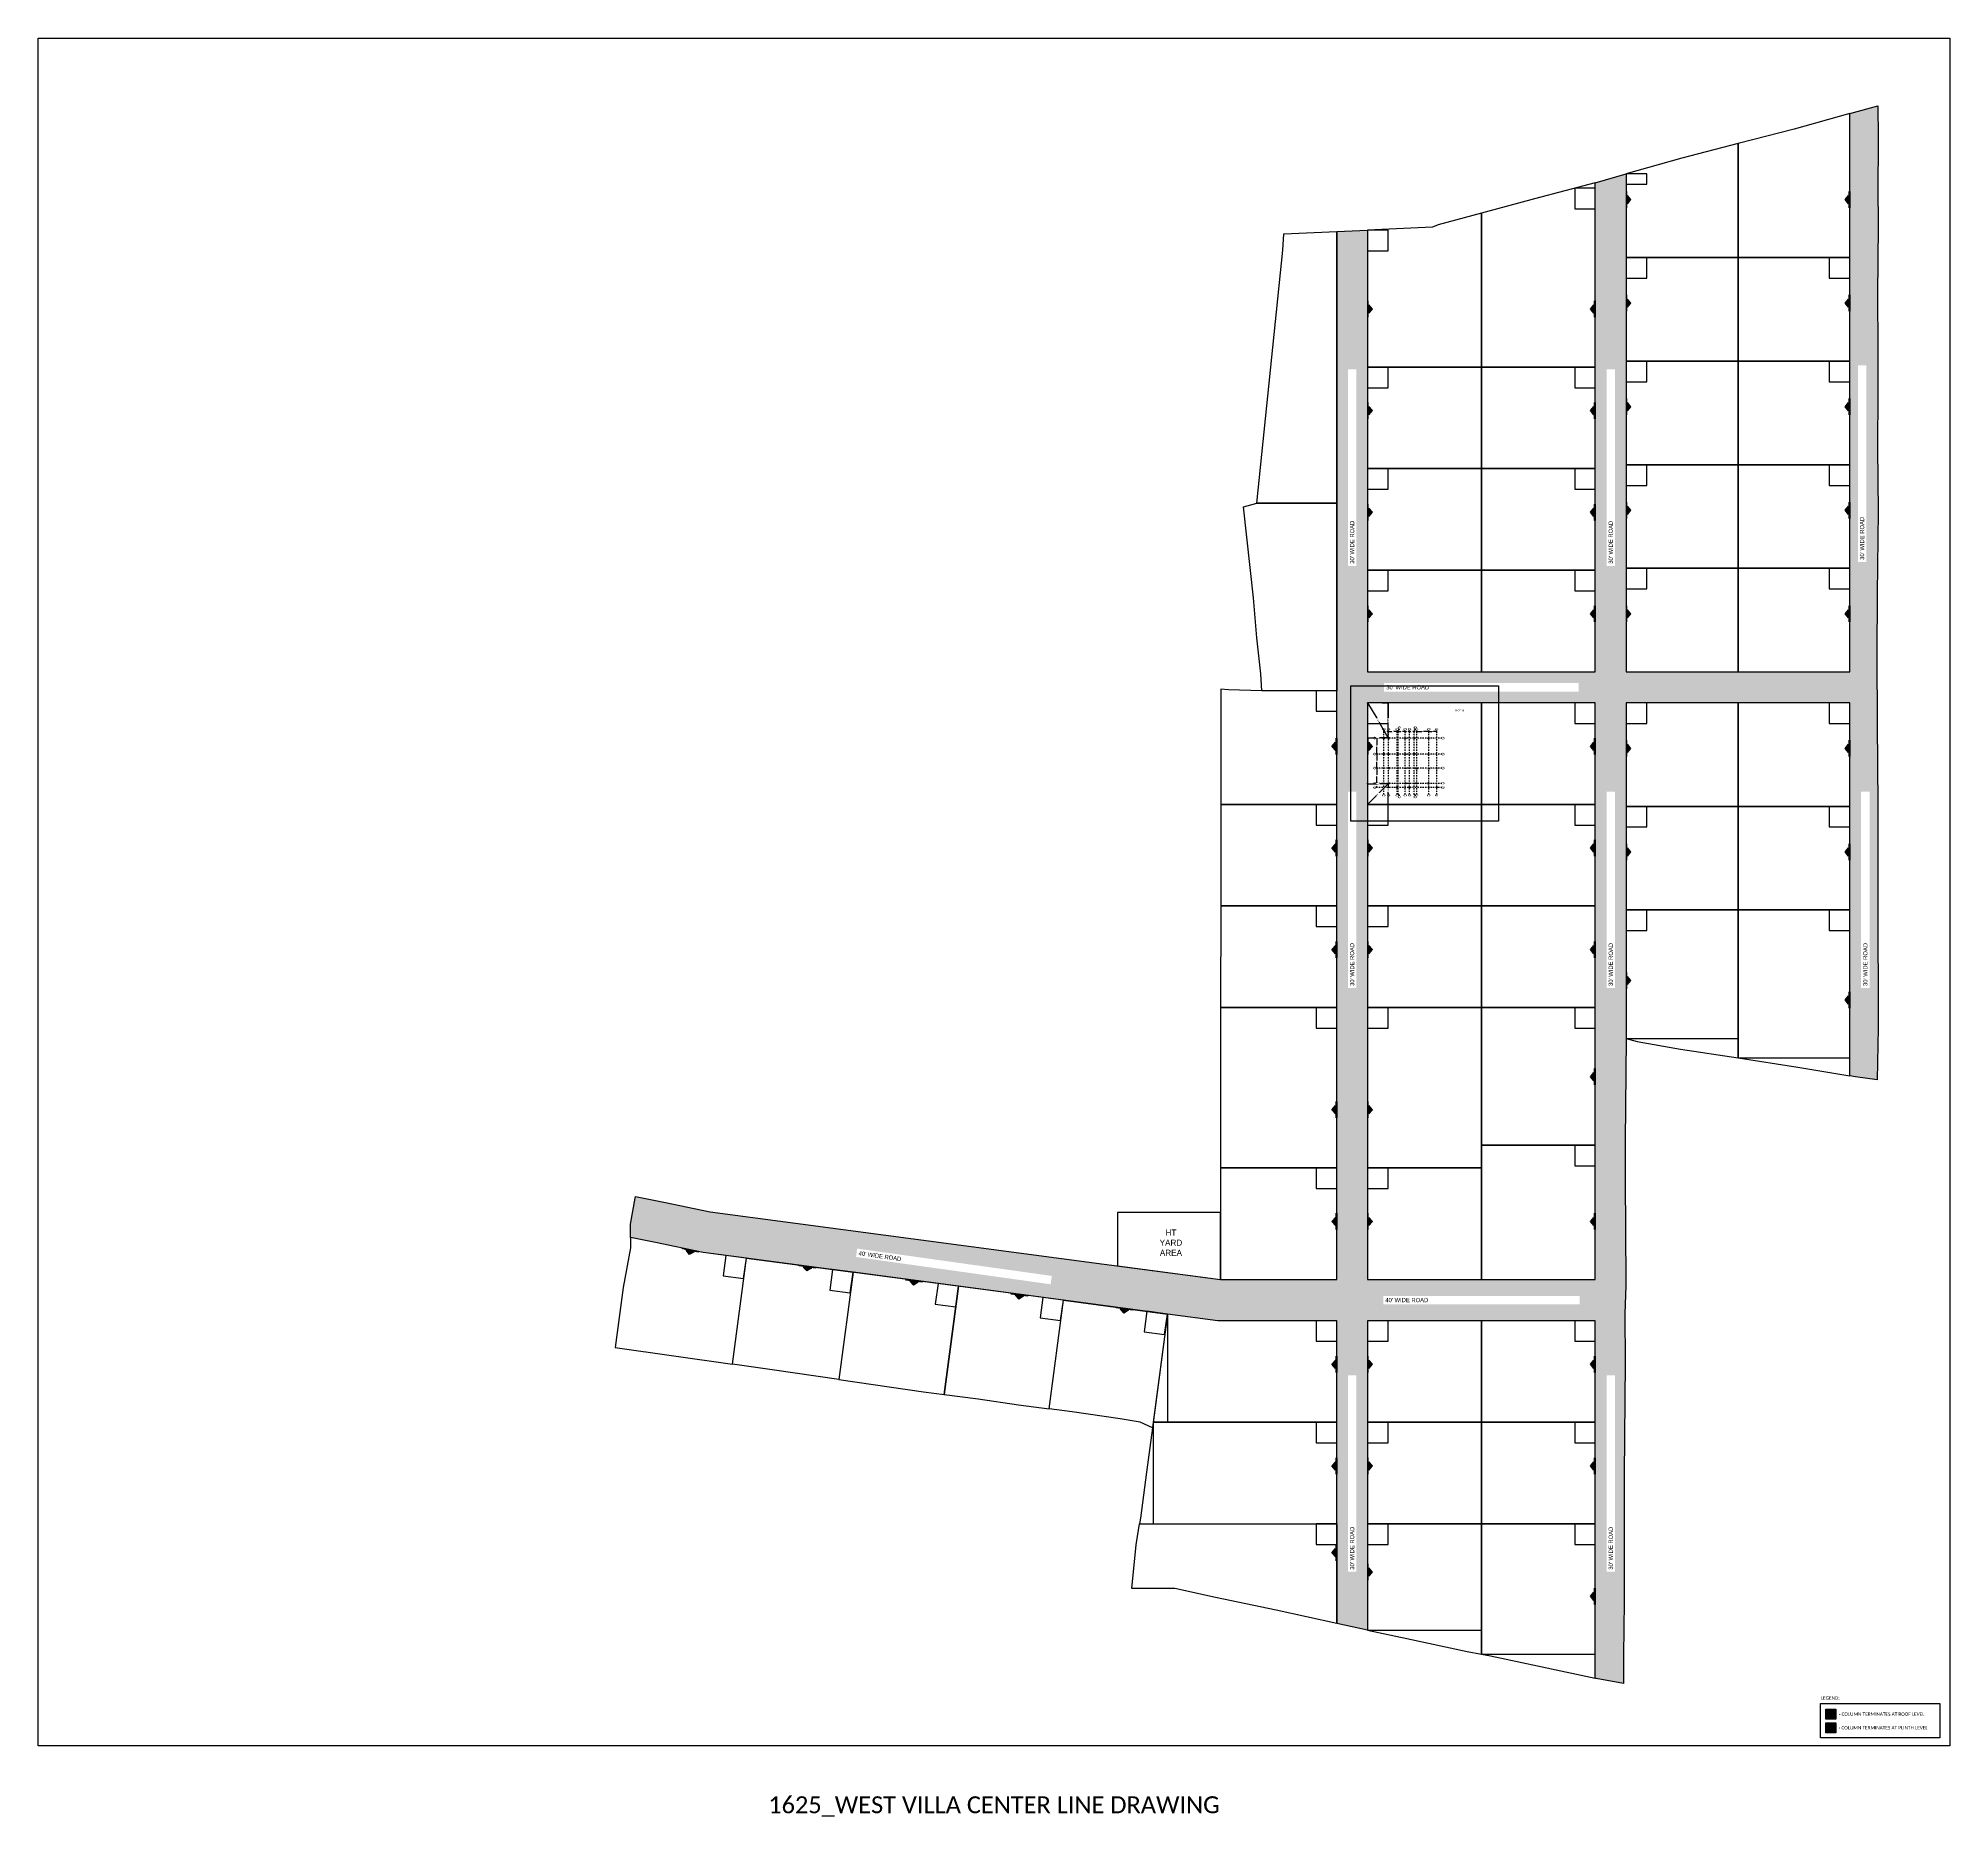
# Model space of a CAD drawing. Header units: millimetres. Extents: x -176651 to 388869, y -39409 to 486614.
import ezdxf

# ---------------------------------------------------------------- set-up
doc = ezdxf.new("R2010")
doc.units = ezdxf.units.MM
doc.header["$LTSCALE"] = 150
doc.linetypes.add('3BHK-W(SB)$0$HIDDEN', pattern=[0.375, 0.25, -0.125])
doc.linetypes.add('DASHDOTX2', pattern=[50.8, 25.4, -12.7, 0, -12.7])
for name, color, linetype in [('ad-Column', 3, 'Continuous'), ('ad-Column Hatch', 125, 'Continuous'), ('ad-Entrance(1625)', 2, 'Continuous'), ('ad-Grid', 8, 'DASHDOTX2'), ('ad-Parking', 2, 'Continuous'), ('ad-RCC', 3, 'Continuous'), ('ad-RCC Hatch', 125, 'Continuous'), ('ad-Road', 8, 'Continuous'), ('ad-Road Hatch', 8, 'Continuous'), ('ad-Text', 7, 'Continuous'), ('ad-Text main', 7, 'Continuous')]:
    doc.layers.add(name, color=color, linetype=linetype)
doc.layers.add('ad-Dimension', color=5, linetype='Continuous', true_color=0x0000ff)
doc.layers.add('ad-Plot Boundary', color=6, linetype='Continuous', true_color=0xff00ff)
doc.styles.add('MtX_Century_Gothic', font='GOTHIC.TTF')
doc.styles.get("Standard").update_dxf_attribs({"font": 'calibril.ttf'})
doc.dimstyles.new('A-75-DIM-INT (Framing)', dxfattribs={"dimscale": 100, "dimtxt": 1.6, "dimasz": 1, "dimexe": 1, "dimexo": 1, "dimgap": 0.5, "dimtad": 0, "dimdec": 0, "dimdsep": 46, "dimtxsty": 'Standard', "dimblk": 'ARCHTICK', "dimcen": 0.025, "dimclrd": 5, "dimclre": 5, "dimclrt": 256, "dimazin": 2, "dimtfac": 1, "dimtdec": 0, "dimtmove": 1, "dimatfit": 0, "dimldrblk": 'ARCHTICK', "dimfxl": 1, "dimfxlon": 1, "dimtfill": 1, "dimtolj": 1, "dimtzin": 0, "dimarcsym": 0})

# ---------------------------------------------------------------- blocks, each defined once
blk = doc.blocks.new('zw$6AA0')
at = {"layer": 'ad-Column Hatch', "transparency": 33554687}
h = blk.add_hatch(color=256, dxfattribs=at)
h.dxf.hatch_style = 1
h.paths.add_polyline_path([(0, -230), (380, -230), (380, 0), (0, 0)])
at = {"layer": 'ad-Column'}
blk.add_lwpolyline([(0, -230), (380, -230), (380, 0), (0, 0)], close=True, dxfattribs=at)
blk = doc.blocks.new('zw$C199')
at = {"layer": 'ad-Column Hatch', "transparency": 33554687}
h = blk.add_hatch(color=256, dxfattribs=at)
h.dxf.hatch_style = 1
h.paths.add_polyline_path([(0, 0), (230, 0), (230, 230), (0, 230)])
at = {"layer": 'ad-Column'}
blk.add_lwpolyline([(0, 0), (230, 0), (230, 230), (0, 230)], close=True, dxfattribs=at)
blk = doc.blocks.new('A$C42b14ea2')
at = {"layer": 'ad-RCC Hatch', "transparency": 33554687}
h = blk.add_hatch(dxfattribs=at)
h.set_pattern_fill('ANSI31', color=256, scale=10)
h.set_pattern_definition([(45, (13250, 8645), (-22.45064, 22.45064), [])])
h.paths.add_polyline_path([(0, 0), (300, 0), (300, 300), (0, 300)])
at = {"layer": 'ad-RCC'}
blk.add_lwpolyline([(0, 0), (300, 0), (300, 300), (0, 300)], close=True, dxfattribs=at)
blk = doc.blocks.new('1625W_Columns')
at = {"layer": 'ad-Column'}
for name, p, rotation in [('zw$6AA0', (0, 13620), 359.9999999999993), ('zw$C199', (2830, 8645), 359.9999999999999), ('zw$6AA0', (12120, 8645), 179.9999999999998), ('zw$6AA0', (0, 4745), 359.9999999999993), ('zw$C199', (2830, 4515), 359.9999999999999), ('zw$6AA0', (12120, 0), 179.9999999999998)]:
    blk.add_blockref(name, p, dxfattribs=dict(at, rotation=rotation))
at = {"layer": 'ad-Column', "xscale": -1}
for p, rotation in [((5260, 13620), 359.9999999999999), ((7905, 13620), 359.9999999999999), ((12120, 13620), 359.9999999999999), ((0, 8645), 179.9999999999999), ((5260, 8875), 359.9999999999999), ((7755, 8645), 270), ((0, 0), 179.9999999999999), ((4880, 4515), 180), ((4880, 0), 180), ((8160, 0), 180), ((8540, 4365), 270), ((12120, 4365), 270)]:
    blk.add_blockref('zw$6AA0', p, dxfattribs=dict(at, rotation=rotation))
at = {"layer": 'ad-RCC', "xscale": -1, "rotation": 180}
blk.add_blockref('A$C42b14ea2', (-1420, 13620), dxfattribs=at)
at = {"layer": 'ad-RCC'}
for p in [(-1420, 8645), (2455, -1230), (6195, -1230), (11820, -1230)]:
    blk.add_blockref('A$C42b14ea2', p, dxfattribs=at)
at = {"layer": 'ad-RCC', "rotation": 180}
blk.add_blockref('A$C42b14ea2', (14450, 4745), dxfattribs=at)
at = {"layer": 'ad-RCC', "xscale": -1}
blk.add_blockref('A$C42b14ea2', (14450, -1230), dxfattribs=at)
blk = doc.blocks.new('_ArchTick')
at = {"color": 0, "linetype": 'ByBlock', "const_width": 0.15}
blk.add_lwpolyline([(-0.5, -0.5), (0.5, 0.5)], dxfattribs=at)
blk = doc.blocks.new('*D3630')
at = {"layer": 'ad-Dimension', "lineweight": -2, "transparency": 16777216}
for p, q in [((115, 15070), (115, 15574)), ((115, 15494), (1128, 15494)), ((2605, 15494), (1592, 15494)), ((2605, 15194), (2605, 15574))]:
    blk.add_line(p, q, dxfattribs=at)
at = {"layer": 'ad-Dimension', "lineweight": -2, "transparency": 16777216, "xscale": 80, "yscale": 80, "zscale": 80, "rotation": 180}
blk.add_blockref('_ArchTick', (115, 15494), dxfattribs=at)
at = {"layer": 'ad-Dimension', "lineweight": -2, "transparency": 16777216, "xscale": 80, "yscale": 80, "zscale": 80}
blk.add_blockref('_ArchTick', (2605, 15494), dxfattribs=at)
at = {"layer": 'ad-Dimension', "transparency": 16777216, "insert": (1360, 15494), "char_height": 128, "attachment_point": 5, "bg_fill": 3, "box_fill_scale": 1.1, "bg_fill_color": 257, "bg_fill_transparency": 0}
blk.add_mtext('\\A1;2490', dxfattribs=at)
at = {"layer": 'Defpoints', "color": 0, "transparency": 16777216}
for p in [(115, 14990), (2605, 15494), (2605, 15114)]:
    blk.add_point(p, dxfattribs=at)
blk = doc.blocks.new('*D3731')
at = {"layer": 'ad-Dimension', "lineweight": -2, "transparency": 16777216}
for p, q in [((2605, 15171), (2605, 15574)), ((2605, 15494), (2945, 15494)), ((2695, 15755), (2775, 15755)), ((2775, 15755), (2775, 15494)), ((2945, 15194), (2945, 15574))]:
    blk.add_line(p, q, dxfattribs=at)
at = {"layer": 'ad-Dimension', "lineweight": -2, "transparency": 16777216, "xscale": 80, "yscale": 80, "zscale": 80, "rotation": 180}
blk.add_blockref('_ArchTick', (2605, 15494), dxfattribs=at)
at = {"layer": 'ad-Dimension', "lineweight": -2, "transparency": 16777216, "xscale": 80, "yscale": 80, "zscale": 80}
blk.add_blockref('_ArchTick', (2945, 15494), dxfattribs=at)
at = {"layer": 'ad-Dimension', "transparency": 16777216, "insert": (2514, 15755), "char_height": 128, "attachment_point": 5, "bg_fill": 3, "box_fill_scale": 1.1, "bg_fill_color": 257, "bg_fill_transparency": 0}
blk.add_mtext('\\A1;340', dxfattribs=at)
at = {"layer": 'Defpoints', "color": 0, "transparency": 16777216}
for p in [(2605, 15091), (2945, 15494), (2945, 15114)]:
    blk.add_point(p, dxfattribs=at)
blk = doc.blocks.new('*D3832')
at = {"layer": 'ad-Dimension', "lineweight": -2, "transparency": 16777216}
for p, q in [((2945, 15206), (2945, 15586)), ((2945, 15506), (3738, 15506)), ((4995, 15506), (4202, 15506)), ((4995, 15206), (4995, 15586))]:
    blk.add_line(p, q, dxfattribs=at)
at = {"layer": 'ad-Dimension', "lineweight": -2, "transparency": 16777216, "xscale": 80, "yscale": 80, "zscale": 80, "rotation": 180}
blk.add_blockref('_ArchTick', (2945, 15506), dxfattribs=at)
at = {"layer": 'ad-Dimension', "lineweight": -2, "transparency": 16777216, "xscale": 80, "yscale": 80, "zscale": 80}
blk.add_blockref('_ArchTick', (4995, 15506), dxfattribs=at)
at = {"layer": 'ad-Dimension', "transparency": 16777216, "insert": (3970, 15506), "char_height": 128, "attachment_point": 5, "bg_fill": 3, "box_fill_scale": 1.1, "bg_fill_color": 257, "bg_fill_transparency": 0}
blk.add_mtext('\\A1;2050', dxfattribs=at)
at = {"layer": 'Defpoints', "color": 0, "transparency": 16777216}
for p in [(2945, 15126), (4995, 15506), (4995, 15126)]:
    blk.add_point(p, dxfattribs=at)
blk = doc.blocks.new('*D3933')
at = {"layer": 'ad-Dimension', "lineweight": -2, "transparency": 16777216}
for p, q in [((4995, 15105), (4995, 15586)), ((4995, 15506), (5427, 15506)), ((6310, 15506), (5878, 15506)), ((6310, 15206), (6310, 15586))]:
    blk.add_line(p, q, dxfattribs=at)
at = {"layer": 'ad-Dimension', "lineweight": -2, "transparency": 16777216, "xscale": 80, "yscale": 80, "zscale": 80, "rotation": 180}
blk.add_blockref('_ArchTick', (4995, 15506), dxfattribs=at)
at = {"layer": 'ad-Dimension', "lineweight": -2, "transparency": 16777216, "xscale": 80, "yscale": 80, "zscale": 80}
blk.add_blockref('_ArchTick', (6310, 15506), dxfattribs=at)
at = {"layer": 'ad-Dimension', "transparency": 16777216, "insert": (5653, 15506), "char_height": 128, "attachment_point": 5, "bg_fill": 3, "box_fill_scale": 1.1, "bg_fill_color": 257, "bg_fill_transparency": 0}
blk.add_mtext('\\A1;1315', dxfattribs=at)
at = {"layer": 'Defpoints', "color": 0, "transparency": 16777216}
for p in [(4995, 15025), (6310, 15506), (6310, 15126)]:
    blk.add_point(p, dxfattribs=at)
blk = doc.blocks.new('*D4034')
at = {"layer": 'ad-Dimension', "lineweight": -2, "transparency": 16777216}
for p, q in [((7640, 15206), (7640, 15586)), ((7640, 15506), (7851, 15506)), ((8425, 15506), (8214, 15506)), ((8425, 15206), (8425, 15586))]:
    blk.add_line(p, q, dxfattribs=at)
at = {"layer": 'ad-Dimension', "lineweight": -2, "transparency": 16777216, "xscale": 80, "yscale": 80, "zscale": 80, "rotation": 180}
blk.add_blockref('_ArchTick', (7640, 15506), dxfattribs=at)
at = {"layer": 'ad-Dimension', "lineweight": -2, "transparency": 16777216, "xscale": 80, "yscale": 80, "zscale": 80}
blk.add_blockref('_ArchTick', (8425, 15506), dxfattribs=at)
at = {"layer": 'ad-Dimension', "transparency": 16777216, "insert": (8032, 15506), "char_height": 128, "attachment_point": 5, "bg_fill": 3, "box_fill_scale": 1.1, "bg_fill_color": 257, "bg_fill_transparency": 0}
blk.add_mtext('\\A1;785', dxfattribs=at)
at = {"layer": 'Defpoints', "color": 0, "transparency": 16777216}
for p in [(7640, 15126), (8425, 15506), (8425, 15126)]:
    blk.add_point(p, dxfattribs=at)
blk = doc.blocks.new('*D4135')
at = {"layer": 'ad-Dimension', "lineweight": -2, "transparency": 16777216}
for p, q in [((8425, 15206), (8425, 15586)), ((8425, 15506), (9984, 15506)), ((12005, 15506), (10446, 15506)), ((12005, 15206), (12005, 15586))]:
    blk.add_line(p, q, dxfattribs=at)
at = {"layer": 'ad-Dimension', "lineweight": -2, "transparency": 16777216, "xscale": 80, "yscale": 80, "zscale": 80, "rotation": 180}
blk.add_blockref('_ArchTick', (8425, 15506), dxfattribs=at)
at = {"layer": 'ad-Dimension', "lineweight": -2, "transparency": 16777216, "xscale": 80, "yscale": 80, "zscale": 80}
blk.add_blockref('_ArchTick', (12005, 15506), dxfattribs=at)
at = {"layer": 'ad-Dimension', "transparency": 16777216, "insert": (10215, 15506), "char_height": 128, "attachment_point": 5, "bg_fill": 3, "box_fill_scale": 1.1, "bg_fill_color": 257, "bg_fill_transparency": 0}
blk.add_mtext('\\A1;3580', dxfattribs=at)
at = {"layer": 'Defpoints', "color": 0, "transparency": 16777216}
for p in [(8425, 15126), (12005, 15506), (12005, 15126)]:
    blk.add_point(p, dxfattribs=at)
blk = doc.blocks.new('*D2923')
at = {"layer": 'ad-Dimension', "lineweight": -2, "transparency": 16777216}
for p, q in [((12005, 15206), (12005, 15586)), ((12005, 15506), (12938, 15506)), ((14335, 15506), (13402, 15506)), ((14335, 15206), (14335, 15586))]:
    blk.add_line(p, q, dxfattribs=at)
at = {"layer": 'ad-Dimension', "lineweight": -2, "transparency": 16777216, "xscale": 80, "yscale": 80, "zscale": 80, "rotation": 180}
blk.add_blockref('_ArchTick', (12005, 15506), dxfattribs=at)
at = {"layer": 'ad-Dimension', "lineweight": -2, "transparency": 16777216, "xscale": 80, "yscale": 80, "zscale": 80}
blk.add_blockref('_ArchTick', (14335, 15506), dxfattribs=at)
at = {"layer": 'ad-Dimension', "transparency": 16777216, "insert": (13170, 15506), "char_height": 128, "attachment_point": 5, "bg_fill": 3, "box_fill_scale": 1.1, "bg_fill_color": 257, "bg_fill_transparency": 0}
blk.add_mtext('\\A1;2330', dxfattribs=at)
at = {"layer": 'Defpoints', "color": 0, "transparency": 16777216}
for p in [(12005, 15126), (14335, 15506), (14335, 15126)]:
    blk.add_point(p, dxfattribs=at)
blk = doc.blocks.new('*D3024')
at = {"layer": 'ad-Dimension', "lineweight": -2, "transparency": 16777216}
for p, q in [((-3032, 13505), (-3471, 13505)), ((-3391, 13505), (-3391, 11367)), ((-3032, 8760), (-3471, 8760)), ((-3391, 8760), (-3391, 10898))]:
    blk.add_line(p, q, dxfattribs=at)
at = {"layer": 'ad-Dimension', "lineweight": -2, "transparency": 16777216, "xscale": 80, "yscale": 80, "zscale": 80}
for p, rotation in [((-3391, 13505), 90), ((-3391, 8760), 270)]:
    blk.add_blockref('_ArchTick', p, dxfattribs=dict(at, rotation=rotation))
at = {"layer": 'ad-Dimension', "transparency": 16777216, "insert": (-3391, 11132), "char_height": 128, "attachment_point": 5, "rotation": 90, "bg_fill": 3, "box_fill_scale": 1.1, "bg_fill_color": 257, "bg_fill_transparency": 0}
blk.add_mtext('\\A1;4745', dxfattribs=at)
at = {"layer": 'Defpoints', "color": 0, "transparency": 16777216}
for p in [(-2952, 13505), (-3391, 8760), (-2952, 8760)]:
    blk.add_point(p, dxfattribs=at)
blk = doc.blocks.new('*D3125')
at = {"layer": 'ad-Dimension', "lineweight": -2, "transparency": 16777216}
for p, q in [((-3032, 8760), (-3460, 8760)), ((-3380, 8760), (-3380, 6928)), ((-3380, 4630), (-3380, 6462)), ((-3132, 4630), (-3460, 4630))]:
    blk.add_line(p, q, dxfattribs=at)
at = {"layer": 'ad-Dimension', "lineweight": -2, "transparency": 16777216, "xscale": 80, "yscale": 80, "zscale": 80}
for p, rotation in [((-3380, 8760), 90), ((-3380, 4630), 270)]:
    blk.add_blockref('_ArchTick', p, dxfattribs=dict(at, rotation=rotation))
at = {"layer": 'ad-Dimension', "transparency": 16777216, "insert": (-3380, 6695), "char_height": 128, "attachment_point": 5, "rotation": 90, "bg_fill": 3, "box_fill_scale": 1.1, "bg_fill_color": 257, "bg_fill_transparency": 0}
blk.add_mtext('\\A1;4130', dxfattribs=at)
at = {"layer": 'Defpoints', "color": 0, "transparency": 16777216}
for p in [(-2952, 8760), (-3380, 4630), (-3052, 4630)]:
    blk.add_point(p, dxfattribs=at)
blk = doc.blocks.new('*D3226')
at = {"layer": 'ad-Dimension', "lineweight": -2, "transparency": 16777216}
for p, q in [((-3032, 4630), (-3460, 4630)), ((-3132, 115), (-3460, 115)), ((-3380, 4630), (-3380, 2607)), ((-3380, 115), (-3380, 2138))]:
    blk.add_line(p, q, dxfattribs=at)
at = {"layer": 'ad-Dimension', "lineweight": -2, "transparency": 16777216, "xscale": 80, "yscale": 80, "zscale": 80}
for p, rotation in [((-3380, 4630), 90), ((-3380, 115), 270)]:
    blk.add_blockref('_ArchTick', p, dxfattribs=dict(at, rotation=rotation))
at = {"layer": 'ad-Dimension', "transparency": 16777216, "insert": (-3380, 2372), "char_height": 128, "attachment_point": 5, "rotation": 90, "bg_fill": 3, "box_fill_scale": 1.1, "bg_fill_color": 257, "bg_fill_transparency": 0}
blk.add_mtext('\\A1;4515', dxfattribs=at)
at = {"layer": 'Defpoints', "color": 0, "transparency": 16777216}
for p in [(-3380, 115), (-3052, 115), (-2952, 4630)]:
    blk.add_point(p, dxfattribs=at)
blk = doc.blocks.new('*D3327')
at = {"layer": 'ad-Dimension', "lineweight": -2, "transparency": 16777216}
for p, q in [((-3121, 115), (-3471, 115)), ((-3391, 115), (-3391, -275)), ((-3210, -1115), (-3471, -1115)), ((-3391, -1115), (-3391, -725))]:
    blk.add_line(p, q, dxfattribs=at)
at = {"layer": 'ad-Dimension', "lineweight": -2, "transparency": 16777216, "xscale": 80, "yscale": 80, "zscale": 80}
for p, rotation in [((-3391, 115), 90), ((-3391, -1115), 270)]:
    blk.add_blockref('_ArchTick', p, dxfattribs=dict(at, rotation=rotation))
at = {"layer": 'ad-Dimension', "transparency": 16777216, "insert": (-3391, -500), "char_height": 128, "attachment_point": 5, "rotation": 90, "bg_fill": 3, "box_fill_scale": 1.1, "bg_fill_color": 257, "bg_fill_transparency": 0}
blk.add_mtext('\\A1;1230', dxfattribs=at)
at = {"layer": 'Defpoints', "color": 0, "transparency": 16777216}
for p in [(-3041, 115), (-3391, -1115), (-3130, -1115)]:
    blk.add_point(p, dxfattribs=at)
blk = doc.blocks.new('*D3428')
at = {"layer": 'ad-Dimension', "lineweight": -2, "transparency": 16777216}
for p, q in [((-1305, 15096), (-1305, 15574)), ((-1305, 15494), (-820, 15494)), ((115, 15494), (-370, 15494)), ((115, 15070), (115, 15574))]:
    blk.add_line(p, q, dxfattribs=at)
at = {"layer": 'ad-Dimension', "lineweight": -2, "transparency": 16777216, "xscale": 80, "yscale": 80, "zscale": 80, "rotation": 180}
blk.add_blockref('_ArchTick', (-1305, 15494), dxfattribs=at)
at = {"layer": 'ad-Dimension', "lineweight": -2, "transparency": 16777216, "xscale": 80, "yscale": 80, "zscale": 80}
blk.add_blockref('_ArchTick', (115, 15494), dxfattribs=at)
at = {"layer": 'ad-Dimension', "transparency": 16777216, "insert": (-595, 15494), "char_height": 128, "attachment_point": 5, "bg_fill": 3, "box_fill_scale": 1.1, "bg_fill_color": 257, "bg_fill_transparency": 0}
blk.add_mtext('\\A1;1420', dxfattribs=at)
at = {"layer": 'Defpoints', "color": 0, "transparency": 16777216}
for p in [(-1305, 15494), (-1305, 15016), (115, 14990)]:
    blk.add_point(p, dxfattribs=at)
blk = doc.blocks.new('*D3529')
at = {"layer": 'ad-Dimension', "lineweight": -2, "transparency": 16777216}
for p, q in [((6310, 15194), (6310, 15574)), ((6310, 15494), (6750, 15494)), ((7640, 15494), (7200, 15494)), ((7640, 15171), (7640, 15574))]:
    blk.add_line(p, q, dxfattribs=at)
at = {"layer": 'ad-Dimension', "lineweight": -2, "transparency": 16777216, "xscale": 80, "yscale": 80, "zscale": 80, "rotation": 180}
blk.add_blockref('_ArchTick', (6310, 15494), dxfattribs=at)
at = {"layer": 'ad-Dimension', "lineweight": -2, "transparency": 16777216, "xscale": 80, "yscale": 80, "zscale": 80}
blk.add_blockref('_ArchTick', (7640, 15494), dxfattribs=at)
at = {"layer": 'ad-Dimension', "transparency": 16777216, "insert": (6975, 15494), "char_height": 128, "attachment_point": 5, "bg_fill": 3, "box_fill_scale": 1.1, "bg_fill_color": 257, "bg_fill_transparency": 0}
blk.add_mtext('\\A1;1330', dxfattribs=at)
at = {"layer": 'Defpoints', "color": 0, "transparency": 16777216}
for p in [(6310, 15114), (7640, 15494), (7640, 15091)]:
    blk.add_point(p, dxfattribs=at)
blk = doc.blocks.new('A$C4fb60e89')
at = {"layer": 'ad-Road Hatch', "ltscale": 5, "transparency": 33554687}
h = blk.add_hatch(dxfattribs=at)
h.set_pattern_fill('AR-HBONE', color=256, scale=15)
h.set_pattern_definition([(45, (-193247.7, -428758.8), (0, 2155.2615), [4572, -1524]), (135, (-192170.1, -427681.1), (2e-13, 2155.2615), [4572, -1524])])
h.paths.add_polyline_path([(175594, -250241), (169178, -249341), (167473, -249057), (167473, -138694), (101313, -138694), (101313, -199954), (101308, -237995), (101040, -268291), (101008, -280968), (101066, -293684), (101243, -311127), (100910, -319344), (100949, -333937), (100669, -366960), (100727, -390983), (100669, -404586), (100538, -420418), (100467, -428759), (92426, -427265), (92163, -427209), (92163, -321454), (24803, -321454), (24803, -412961), (15653, -411029), (15654, -321452), (-19535, -321452), (-34427, -319477), (-65207, -315395), (-171770, -301268), (-185854, -298333), (-193248, -296832), (-193244, -292908), (-191914, -285219), (-191839, -284679), (-183397, -286393), (-169723, -289243), (-53141, -304698), (-18730, -309262), (15653, -309262), (15653, 703), (24803, 1115), (24803, -129544), (92163, -129544), (92163, 15133), (101313, 17713), (101313, -129544), (167473, -129544), (167473, 35552), (175738, 37855), (175849, 28595), (175836, 25947), (175777, 14040), (175855, 2316), (175660, -18036), (175731, -34039), (175718, -46839), (175673, -63402), (175816, -82072), (175542, -106356), (175490, -124641), (175575, -145019), (175731, -168892), (175797, -181269), (175797, -192667), (175744, -208200), (175829, -223277), (175888, -234871)])
h.paths.add_polyline_path([(24803, -309264), (92163, -309264), (92163, -138694), (24803, -138694)], flags=16)
at = {"layer": 'ad-Road', "ltscale": 5}
for points in [[(175594, -250241), (169178, -249341), (167473, -249057), (167473, -138694), (101313, -138694), (101313, -199954), (101308, -237995), (101040, -268291), (101008, -280968), (101066, -293684), (101243, -311127), (100910, -319344), (100949, -333937), (100669, -366960), (100727, -390983), (100669, -404586), (100538, -420418), (100467, -428759), (92426, -427265), (92163, -427209), (92163, -321454), (24803, -321454), (24803, -412961), (15653, -411029), (15654, -321452), (-19535, -321452), (-34427, -319477), (-65207, -315395), (-171770, -301268), (-185854, -298333), (-193248, -296832), (-193244, -292908), (-191914, -285219), (-191839, -284679), (-183397, -286393), (-169723, -289243), (-53141, -304698), (-18730, -309262), (15653, -309262), (15653, 703), (24803, 1115), (24803, -129544), (92163, -129544), (92163, 15133), (101313, 17713), (101313, -129544), (167473, -129544), (167473, 35552), (175738, 37855), (175849, 28595), (175836, 25947), (175777, 14040), (175855, 2316), (175660, -18036), (175731, -34039), (175718, -46839), (175673, -63402), (175816, -82072), (175542, -106356), (175490, -124641), (175575, -145019), (175731, -168892), (175797, -181269), (175797, -192667), (175744, -208200), (175829, -223277), (175888, -234871)], [(24803, -309264), (92163, -309264), (92163, -138694), (24803, -138694)]]:
    blk.add_lwpolyline(points, close=True, dxfattribs=at)
at = {"layer": 'ad-Text', "linetype": 'Continuous', "char_height": 1250, "width": 56881.51, "attachment_point": 5, "style": 'MtX_Century_Gothic', "bg_fill": 3, "box_fill_scale": 1.5, "bg_fill_color": 257, "bg_fill_transparency": 0}
for s, insert, rotation in [("\\pxqd;30' WIDE ROAD", (171095, -67965), 90), ("\\pxqd;30' WIDE ROAD", (20228, -69124), 90), ("\\pxqd;30' WIDE ROAD", (96738, -69124), 90), ("\\pxqd;30' WIDE ROAD", (20228, -194004), 90), ("\\pxqd;30' WIDE ROAD", (96738, -194004), 90), ("\\pxqd;30' WIDE ROAD", (172048, -194004), 90), ("\\pxqd;40' WIDE ROAD", (-97589, -305418), 352.01854), ("\\pxqd;30' WIDE ROAD", (20228, -366657), 90), ("\\pxqd;30' WIDE ROAD", (96738, -366657), 90)]:
    blk.add_mtext(s, dxfattribs=dict(at, insert=insert, rotation=rotation))
at = {"layer": 'ad-Text', "linetype": 'Continuous', "char_height": 1250, "attachment_point": 5, "style": 'MtX_Century_Gothic', "bg_fill": 3, "box_fill_scale": 1.5, "bg_fill_color": 257, "bg_fill_transparency": 0}
for s, insert, width in [("\\pxqd;30' WIDE ROAD", (58483, -134119), 56347.04), ("\\pxqd;40' WIDE ROAD", (58483, -315359), 56881.51)]:
    blk.add_mtext(s, dxfattribs=dict(at, insert=insert, width=width))
blk = doc.blocks.new('zw$E7CA')
at = {"layer": 'ad-Plot Boundary'}
blk.add_lwpolyline([(0, 0), (33680, 0), (33680, 30050), (0, 30050)], close=True, dxfattribs=at)
blk = doc.blocks.new('A$Cde044142')
at = {"layer": 'ad-Plot Boundary'}
blk.add_lwpolyline([(0, 0), (33080, 0), (33080, 30630), (0, 30630)], close=True, dxfattribs=at)
blk = doc.blocks.new('zw$A88E')
at = {"layer": 'ad-Plot Boundary'}
for points in [[(-41344, -44879), (-8264, -44879), (-8264, -2303), (-24763, -6893), (-41344, -11156)], [(-74424, -44879), (-41344, -44879), (-41344, -11156), (-58017, -15481), (-74424, -20142)], [(-117254, -77249), (-83574, -77249), (-83574, -22722), (-101518, -27538), (-117254, -31739)], [(-150934, -77249), (-117254, -77249), (-117254, -31739), (-130021, -35213), (-131749, -35878), (-150934, -36740)], [(-175738, -37855), (-160084, -37152), (-160084, -117526), (-183704, -117526), (-176003, -42663)], [(-160084, -117526), (-160084, -172968), (-182261, -172968), (-182497, -167947), (-183679, -157369), (-184730, -145524), (-187633, -118612), (-183704, -117526)], [(-74430, -275850), (-71144, -276750), (-58408, -278973), (-41344, -281589), (-41344, -237809), (-74424, -237809)], [(-41344, -281589), (-23704, -284340), (-8264, -286912), (-8264, -237809), (-41344, -237809)], [(-150934, -314069), (-117254, -314069), (-117254, -266699), (-150934, -266699)], [(-117254, -307369), (-83574, -307369), (-83574, -266699), (-117254, -266699)], [(-117254, -347119), (-83574, -347119), (-83574, -307369), (-117254, -307369)], [(-150934, -347119), (-117254, -347119), (-117254, -314069), (-150934, -314069)]]:
    blk.add_lwpolyline(points, close=True, dxfattribs=at)
at = {"layer": 'ad-Plot Boundary', "ltscale": 5}
for points in [[(-194368, -206599), (-160084, -206599), (-160084, -172968), (-182261, -172968), (-192062, -172721), (-194342, -172551)], [(-194389, -236649), (-160084, -236649), (-160084, -206599), (-194368, -206599)], [(-194411, -266699), (-160084, -266699), (-160084, -236649), (-194389, -236649)], [(-194444, -314067), (-160084, -314067), (-160084, -266699), (-194411, -266699)], [(-194468, -347117), (-160084, -347117), (-160084, -314067), (-194444, -314067)], [(-368986, -334687), (-368989, -337740), (-371134, -349465), (-373560, -367195), (-338868, -372204), (-334720, -340818), (-347508, -339123), (-361592, -336188), (-368986, -334687)], [(-334720, -340818), (-303171, -345001), (-307365, -376729), (-327072, -373827), (-338868, -372204)], [(-303171, -345001), (-307365, -376729), (-282292, -380322), (-276202, -381127), (-271974, -349136)], [(-276202, -381127), (-266173, -382428), (-254226, -384169), (-245192, -385377), (-240945, -353250), (-271974, -349136)], [(-214624, -390951), (-218257, -389327), (-224158, -388291), (-238328, -386295), (-245192, -385377), (-240945, -353250), (-210179, -357330)], [(-214414, -389359), (-160084, -389359), (-160084, -359309), (-195260, -359309), (-210179, -357330)], [(-218432, -419409), (-160084, -419409), (-160084, -389359), (-214414, -389359), (-214624, -390951), (-215394, -396770), (-216370, -404153), (-218165, -417733)], [(-218432, -419409), (-160084, -419409), (-160084, -448884), (-177957, -444906), (-195916, -441169), (-207921, -438489), (-220734, -438489), (-219411, -425564)], [(-150934, -450816), (-139301, -453272), (-121446, -457132), (-117254, -457945), (-117254, -419409), (-150934, -419409)], [(-117254, -457945), (-114586, -458463), (-100664, -461423), (-83574, -465065), (-83574, -419409), (-117254, -419409)]]:
    blk.add_lwpolyline(points, close=True, dxfattribs=at)
for name, p in [('A$Cde044142', (-74424, -75509)), ('A$Cde044142', (-41344, -75509)), ('zw$E7CA', (-150934, -107299)), ('zw$E7CA', (-117254, -107299)), ('A$Cde044142', (-74424, -106139)), ('A$Cde044142', (-41344, -106139)), ('zw$E7CA', (-150934, -137349)), ('zw$E7CA', (-117254, -137349)), ('A$Cde044142', (-74424, -136769)), ('A$Cde044142', (-41344, -136769)), ('zw$E7CA', (-150934, -167399)), ('zw$E7CA', (-117254, -167399)), ('A$Cde044142', (-74424, -167399)), ('A$Cde044142', (-41344, -167399)), ('zw$E7CA', (-150934, -206599)), ('zw$E7CA', (-117254, -206599)), ('A$Cde044142', (-74424, -207179)), ('A$Cde044142', (-41344, -207179)), ('zw$E7CA', (-150934, -236649)), ('zw$E7CA', (-117254, -236649)), ('A$Cde044142', (-74424, -237809)), ('A$Cde044142', (-41344, -237809)), ('zw$E7CA', (-150934, -266699)), ('zw$E7CA', (-117254, -266699)), ('zw$E7CA', (-150934, -389359)), ('zw$E7CA', (-117254, -389359)), ('zw$E7CA', (-150934, -419409)), ('zw$E7CA', (-117254, -419409))]:
    blk.add_blockref(name, p, dxfattribs=at)
blk = doc.blocks.new('zw$944D')
at = {"layer": 'ad-Parking', "ltscale": 5}
blk.add_lwpolyline([(0, 0), (6100, 0), (6100, 6100), (0, 6100)], close=True, dxfattribs=at)
blk = doc.blocks.new('zw$2786')
at = {"layer": 'ad-Parking', "ltscale": 5}
blk.add_lwpolyline([(113209, 95420), (119309, 95420), (119309, 98470), (113209, 98470)], close=True, dxfattribs=at)
for p in [(97959, 88153), (36699, 75772), (113209, 67633), (173269, 67633), (36699, 35263), (97959, 35263), (113209, 37003), (173269, 37003), (36699, 5213), (97959, 5213), (113209, 6373), (173269, 6373), (36699, -24837), (97959, -24837), (113209, -24257), (173269, -24257), (21449, -60456), (36699, -64037), (97959, -64037), (113209, -64037), (173269, -64037), (21449, -94087), (36699, -94087), (97959, -94087), (113209, -94667), (173269, -94667), (21449, -124137), (36699, -124137), (113209, -125297), (173269, -125297), (21448, -154187), (36699, -154187), (97959, -154187), (97959, -194857), (21448, -201555), (36699, -201557), (21449, -246797), (36699, -246797), (97959, -246797), (21449, -276847), (36699, -276847), (97959, -276847), (21449, -306897), (36699, -306897), (97959, -306897)]:
    blk.add_blockref('zw$944D', p, dxfattribs=at)
at = {"layer": 'ad-Parking', "ltscale": 5, "rotation": 352.3389705330779}
for p in [(-153946, -227439), (-122397, -231621), (-91200, -235757), (-60171, -239870), (-29405, -243950)]:
    blk.add_blockref('zw$944D', p, dxfattribs=at)
blk = doc.blocks.new('zw$1D4B')
at = {"ltscale": 5}
for points in [[(113203, -157238), (146289, -157238)], [(146289, -162977), (179369, -162977)], [(-22532, -238720), (-22532, -270747)], [(-26781, -270747), (-26781, -300797)], [(36699, -332204), (70379, -332207)], [(70379, -339333), (104059, -339333)]]:
    blk.add_lwpolyline(points, dxfattribs=at)
blk = doc.blocks.new('zw$68CA')
at = {"layer": 'ad-Entrance(1625)', "ltscale": 5}
h = blk.add_hatch(color=256, dxfattribs=at)
h.dxf.hatch_style = 1
h.paths.add_polyline_path([(-400, -1187.5), (-400, -3637.5), (-1400, -2412.5)])
for points in [[(-200, 0), (0, 0), (0, -4825), (-200, -4825)], [(-400, -1187.5), (-400, -3637.5), (-1400, -2412.5)]]:
    blk.add_lwpolyline(points, close=True, dxfattribs=at)
blk = doc.blocks.new('zw$9E45')
at = {"layer": 'ad-Entrance(1625)', "ltscale": 5, "xscale": -1}
for p in [(101313, 12546), (24803, -19824), (101313, -18084), (24803, -49874), (101313, -48714), (24803, -79924), (101313, -79344), (24803, -109974), (101313, -109974), (24803, -149174), (101313, -149754), (24803, -179224), (101313, -180384), (24803, -209274), (101313, -218425), (24803, -256644), (24803, -289694), (24803, -331934), (24803, -361984), (24803, -393391)]:
    blk.add_blockref('zw$68CA', p, dxfattribs=at)
at = {"layer": 'ad-Entrance(1625)', "ltscale": 5}
for p in [(167473, 12546), (92163, -19824), (167473, -18084), (92163, -49874), (167473, -48714), (92163, -79924), (167473, -79344), (92163, -109974), (167473, -109974), (15653, -149174), (92163, -149174), (167473, -149754), (15653, -179224), (92163, -179224), (167473, -180384), (15653, -209274), (92163, -209274), (167473, -224164), (92163, -246894), (15653, -256644), (15653, -289694), (92163, -289694), (15653, -331934), (92163, -331934), (15653, -361984), (92163, -361984), (15653, -387654), (92163, -400520)]:
    blk.add_blockref('zw$68CA', p, dxfattribs=at)
for p, rotation in [((-177886, -299993), 78.19474085983224), ((-143324, -305039), 82.4486906149616), ((-111762, -309223), 82.4486906149616), ((-80578, -313357), 82.4486906149616), ((-49536, -317473), 82.4486906149616)]:
    blk.add_blockref('zw$68CA', p, dxfattribs=dict(at, rotation=rotation))
blk = doc.blocks.new("Plot's Boundary")
at = {"layer": 'ad-Road', "ltscale": 5}
blk.add_blockref('A$C4fb60e89', (191839, 428759), dxfattribs=at)
at = {"ltscale": 5}
blk.add_lwpolyline([(173123, 139322), (142643, 139322), (142643, 123538), (173109, 119497)], close=True, dxfattribs=at)
blk.add_blockref('zw$1D4B', (179944, 348002), dxfattribs=at)
at = {"layer": 'ad-Parking', "ltscale": 5}
blk.add_blockref('zw$2786', (179944, 348002), dxfattribs=at)
at = {"layer": 'ad-Plot Boundary', "ltscale": 5}
blk.add_blockref('zw$A88E', (367577, 466614), dxfattribs=at)
at = {"layer": 'ad-Text', "linetype": 'Continuous', "insert": (158456, 130382), "char_height": 1800, "width": 10232.33, "attachment_point": 5, "style": 'MtX_Century_Gothic', "bg_fill": 3, "box_fill_scale": 1.5, "bg_fill_color": 257, "bg_fill_transparency": 0}
blk.add_mtext('HT YARD AREA', dxfattribs=at)
at = {"layer": 'ad-Entrance(1625)', "ltscale": 5}
blk.add_blockref('zw$9E45', (191839, 428759), dxfattribs=at)
blk = doc.blocks.new('*D61')
at = {"layer": 'ad-Dimension', "linetype": '3BHK-W(SB)$0$HIDDEN', "lineweight": -2, "transparency": 16777216}
for p, q in [((-12120, -13620), (-11920, -13620)), ((-14120, -19720), (-11920, -19720))]:
    blk.add_line(p, q, dxfattribs=at)
at = {"layer": 'ad-Dimension', "lineweight": -2, "transparency": 16777216}
for p, q in [((-12120, -13620), (-12120, -14936)), ((-12120, -19720), (-12120, -16109))]:
    blk.add_line(p, q, dxfattribs=at)
at = {"layer": 'Defpoints', "color": 0, "transparency": 16777216}
blk.add_point((-18220, -19720), dxfattribs=at)
at = {"layer": 'ad-Dimension', "lineweight": -2, "transparency": 16777216, "xscale": 200, "yscale": 200, "zscale": 200, "rotation": 270}
blk.add_blockref('_ArchTick', (-12120, -19720), dxfattribs=at)
at = {"layer": 'ad-Dimension', "transparency": 16777216, "insert": (-12124, -15523), "char_height": 320, "attachment_point": 5, "rotation": 90, "bg_fill": 3, "box_fill_scale": 1.1, "bg_fill_color": 256, "bg_fill_true_color": 13158600, "bg_fill_transparency": 0}
blk.add_mtext('\\A1;6100', dxfattribs=at)
at = {"layer": 'Defpoints', "color": 0, "transparency": 16777216}
blk.add_point((-12120, -13620), dxfattribs=at)
blk.add_point((-12120, -13620), dxfattribs=at)
at = {"layer": 'ad-Dimension', "lineweight": -2, "transparency": 16777216, "xscale": 200, "yscale": 200, "zscale": 200, "rotation": 90}
blk.add_blockref('_ArchTick', (-12120, -13620), dxfattribs=at)
blk = doc.blocks.new('*D62')
at = {"layer": 'ad-Dimension', "linetype": '3BHK-W(SB)$0$HIDDEN', "lineweight": -2, "transparency": 16777216}
for p, q in [((-18220, -13620), (-18220, -13420)), ((-12120, -13620), (-12120, -13420))]:
    blk.add_line(p, q, dxfattribs=at)
at = {"layer": 'ad-Dimension', "lineweight": -2, "transparency": 16777216}
for p, q in [((-18220, -13620), (-15757, -13620)), ((-12120, -13620), (-14583, -13620))]:
    blk.add_line(p, q, dxfattribs=at)
at = {"layer": 'ad-Dimension', "lineweight": -2, "transparency": 16777216, "xscale": 200, "yscale": 200, "zscale": 200, "rotation": 180}
blk.add_blockref('_ArchTick', (-18220, -13620), dxfattribs=at)
at = {"layer": 'ad-Dimension', "lineweight": -2, "transparency": 16777216, "xscale": 200, "yscale": 200, "zscale": 200}
blk.add_blockref('_ArchTick', (-12120, -13620), dxfattribs=at)
at = {"layer": 'ad-Dimension', "transparency": 16777216, "insert": (-15170, -13620), "char_height": 320, "attachment_point": 5, "bg_fill": 3, "box_fill_scale": 1.1, "bg_fill_color": 256, "bg_fill_true_color": 13158600, "bg_fill_transparency": 0}
blk.add_mtext('\\A1;6100', dxfattribs=at)
at = {"layer": 'Defpoints', "color": 0, "transparency": 16777216}
for p in [(-18220, -13620), (-18220, -13620), (-12120, -13620)]:
    blk.add_point(p, dxfattribs=at)
blk = doc.blocks.new('*D63')
at = {"layer": 'ad-Dimension', "lineweight": -2, "transparency": 16777216}
for p, q in [((-12120, -13620), (-14755, -16255)), ((-18220, -19720), (-15585, -17085))]:
    blk.add_line(p, q, dxfattribs=at)
at = {"layer": 'ad-Dimension', "linetype": '3BHK-W(SB)$0$HIDDEN', "lineweight": -2, "transparency": 16777216}
for p, q in [((-12120, -13620), (-11979, -13761)), ((-18220, -19720), (-18079, -19861))]:
    blk.add_line(p, q, dxfattribs=at)
at = {"layer": 'ad-Dimension', "lineweight": -2, "transparency": 16777216, "xscale": 200, "yscale": 200, "zscale": 200}
for p, rotation in [((-12120, -13620), 45.00000000000016), ((-18220, -19720), 225.0000000000001)]:
    blk.add_blockref('_ArchTick', p, dxfattribs=dict(at, rotation=rotation))
at = {"layer": 'ad-Dimension', "transparency": 16777216, "insert": (-15170, -16670), "char_height": 320, "attachment_point": 5, "rotation": 45, "bg_fill": 3, "box_fill_scale": 1.1, "bg_fill_color": 256, "bg_fill_true_color": 13158600, "bg_fill_transparency": 0}
blk.add_mtext('\\A1;8627', dxfattribs=at)
at = {"layer": 'Defpoints', "color": 0, "transparency": 16777216}
for p in [(-12120, -13620), (-18220, -19720), (-18220, -19720)]:
    blk.add_point(p, dxfattribs=at)
blk = doc.blocks.new('*D64')
at = {"layer": 'ad-Dimension', "linetype": '3BHK-W(SB)$0$HIDDEN', "lineweight": -2, "transparency": 16777216}
for p, q in [((-18220, 2000), (-18220, -200)), ((-12120, 0), (-12120, 200))]:
    blk.add_line(p, q, dxfattribs=at)
at = {"layer": 'ad-Dimension', "lineweight": -2, "transparency": 16777216}
for p, q in [((-18220, 0), (-15757, 0)), ((-12120, 0), (-14583, 0))]:
    blk.add_line(p, q, dxfattribs=at)
at = {"layer": 'Defpoints', "color": 0, "transparency": 16777216}
blk.add_point((-18220, 10330), dxfattribs=at)
at = {"layer": 'ad-Dimension', "lineweight": -2, "transparency": 16777216, "xscale": 200, "yscale": 200, "zscale": 200, "rotation": 180}
blk.add_blockref('_ArchTick', (-18220, 0), dxfattribs=at)
at = {"layer": 'ad-Dimension', "lineweight": -2, "transparency": 16777216, "xscale": 200, "yscale": 200, "zscale": 200}
blk.add_blockref('_ArchTick', (-12120, 0), dxfattribs=at)
at = {"layer": 'ad-Dimension', "transparency": 16777216, "insert": (-15170, 0), "char_height": 320, "attachment_point": 5, "bg_fill": 3, "box_fill_scale": 1.1, "bg_fill_color": 256, "bg_fill_true_color": 13158600, "bg_fill_transparency": 0}
blk.add_mtext('\\A1;6100', dxfattribs=at)
at = {"layer": 'Defpoints', "color": 0, "transparency": 16777216}
for p in [(-18220, 0), (-12120, 0)]:
    blk.add_point(p, dxfattribs=at)
blk = doc.blocks.new('*D65')
at = {"layer": 'ad-Dimension', "linetype": '3BHK-W(SB)$0$HIDDEN', "lineweight": -2, "transparency": 16777216}
for p, q in [((-14120, 10330), (-11920, 10330)), ((-12120, 0), (-11920, 0))]:
    blk.add_line(p, q, dxfattribs=at)
at = {"layer": 'ad-Dimension', "lineweight": -2, "transparency": 16777216}
for p, q in [((-12120, 10330), (-12120, 5871)), ((-12120, 0), (-12120, 4459))]:
    blk.add_line(p, q, dxfattribs=at)
at = {"layer": 'Defpoints', "color": 0, "transparency": 16777216}
for p in [(-18220, 10330), (-12120, 10330), (-12120, 0)]:
    blk.add_point(p, dxfattribs=at)
at = {"layer": 'ad-Dimension', "lineweight": -2, "transparency": 16777216, "xscale": 200, "yscale": 200, "zscale": 200}
for p, rotation in [((-12120, 10330), 90), ((-12120, 0), 270)]:
    blk.add_blockref('_ArchTick', p, dxfattribs=dict(at, rotation=rotation))
at = {"layer": 'ad-Dimension', "transparency": 16777216, "insert": (-12120, 5165), "char_height": 320, "attachment_point": 5, "rotation": 90, "bg_fill": 3, "box_fill_scale": 1.1, "bg_fill_color": 256, "bg_fill_true_color": 13158600, "bg_fill_transparency": 0}
blk.add_mtext('\\A1;10330', dxfattribs=at)
blk = doc.blocks.new('*D66')
at = {"layer": 'ad-Dimension', "linetype": '3BHK-W(SB)$0$HIDDEN', "lineweight": -2, "transparency": 16777216}
for p, q in [((-18220, 10330), (-18392, 10228)), ((-12120, 0), (-12292, -102))]:
    blk.add_line(p, q, dxfattribs=at)
at = {"layer": 'ad-Dimension', "lineweight": -2, "transparency": 16777216}
for p, q in [((-18220, 10330), (-15527, 5770)), ((-12120, 0), (-14813, 4560))]:
    blk.add_line(p, q, dxfattribs=at)
at = {"layer": 'Defpoints', "color": 0, "transparency": 16777216}
for p in [(-18220, 10330), (-18220, 10330), (-12120, 0)]:
    blk.add_point(p, dxfattribs=at)
at = {"layer": 'ad-Dimension', "lineweight": -2, "transparency": 16777216, "xscale": 200, "yscale": 200, "zscale": 200}
for p, rotation in [((-18220, 10330), 120.5624059564926), ((-12120, 0), 300.5624059564926)]:
    blk.add_blockref('_ArchTick', p, dxfattribs=dict(at, rotation=rotation))
at = {"layer": 'ad-Dimension', "transparency": 16777216, "insert": (-15170, 5165), "char_height": 320, "attachment_point": 5, "rotation": 300.56241, "bg_fill": 3, "box_fill_scale": 1.1, "bg_fill_color": 256, "bg_fill_true_color": 13158600, "bg_fill_transparency": 0}
blk.add_mtext('\\A1;11997', dxfattribs=at)
blk = doc.blocks.new('1625W_Grid')
at = {"layer": 'ad-Grid', "ltscale": 0.1}
for points in [[(115, -3190), (115, 15870)], [(2605, -3190), (2605, 15870)], [(8425, -3190), (8425, 15870)], [(12005, -3190), (12005, 15870)], [(14335, -3190), (14335, 15870)]]:
    blk.add_lwpolyline(points, dxfattribs=at)
at = {"layer": 'ad-Grid', "color": 7, "linetype": 'ByBlock'}
for centre in [(-4030, 13505), (115, 16120), (2605, 16120), (7993.6, 16573.6), (8425, 16120), (12005, 16120), (14335, 16120), (16150, 13505), (-4030, 8760), (16150, 8760), (-4030, 4630), (-4030, 115), (16150, 4630), (16150, 115), (115, -3440), (2605, -3440), (3298.6, -3893.6), (7993.6, -3893.6), (8425, -3440), (12005, -3440), (14335, -3440), (16150, -1115)]:
    blk.add_circle(centre, 250, dxfattribs=at)
at = {"layer": 'ad-Text main', "char_height": 250, "width": 227.385, "attachment_point": 5, "bg_fill": 2}
for s, insert in [('{\\fCalibri|b0|i0|c0|p34;E}', (-4016.5, 13509)), ('{\\fCalibri|b0|i0|c0|p34;2}', (128.5, 16124)), ('{\\fCalibri|b0|i0|c0|p34;7}', (8013.8, 16577.5)), ('{\\fCalibri|b0|i0|c0|p34;9}', (12018.5, 16124)), ('{\\fCalibri|b0|i0|c0|p34;D}', (-4016.5, 8764)), ('{\\fCalibri|b0|i0|c0|p34;C}', (-4016.5, 4634)), ('{\\fCalibri|b0|i0|c0|p34;B}', (-4016.5, 119))]:
    blk.add_mtext(s, dxfattribs=dict(at, insert=insert))
at = {"layer": 'ad-Grid', "ltscale": 0.1}
for points in [[(3298.6, -3643.6), (3298.6, -3393.6), (2945, -3190), (2945, 15870), (3298.6, 16073.6), (3298.6, 16323.6)], [(15900, 8760), (-3780, 8760)], [(15900, 4630), (-3780, 4630)], [(15900, 115), (-3780, 115)]]:
    blk.add_lwpolyline(points, dxfattribs=at)
at = {"layer": 'ad-Grid', "color": 7, "linetype": 'ByBlock'}
for centre in [(3298.6, 16573.6), (-4030, -1115)]:
    blk.add_circle(centre, 250, dxfattribs=at)
at = {"layer": 'ad-Text main', "insert": (8438.5, 16124), "char_height": 250, "width": 227.385, "attachment_point": 5, "bg_fill": 2}
blk.add_mtext('{\\fCalibri|b0|i0|c0|p34;8}', dxfattribs=at)
at = {"layer": 'ad-Text main', "char_height": 250, "width": 227.385, "attachment_point": 5, "bg_fill": 2}
for s, insert in [('{\\fCalibri|b0|i0|c0|p34;3}', (2618.5, 16124)), ('{\\fCalibri|b0|i0|c0|p34;D}', (16136.5, 8764)), ('{\\fCalibri|b0|i0|c0|p34;C}', (16136.5, 4634)), ('{\\fCalibri|b0|i0|c0|p34;A}', (-4016.5, -1111))]:
    blk.add_mtext(s, dxfattribs=dict(at, insert=insert))
at = {"layer": 'ad-Grid', "ltscale": 0.1}
for points in [[(15900, 13505), (-3780, 13505)], [(15900, -1115), (-3780, -1115)]]:
    blk.add_lwpolyline(points, dxfattribs=at)
at = {"layer": 'ad-Text main', "char_height": 250, "width": 227.385, "attachment_point": 5, "bg_fill": 2}
for s, insert in [('{\\fCalibri|b0|i0|c0|p34;E}', (16136.5, 13509)), ('{\\fCalibri|b0|i0|c0|p34;B}', (16136.5, 119)), ('{\\fCalibri|b0|i0|c0|p34;2}', (128.5, -3444)), ('{\\fCalibri|b0|i0|c0|p34;7}', (8007, -3897.6)), ('{\\fCalibri|b0|i0|c0|p34;9}', (12018.5, -3444))]:
    blk.add_mtext(s, dxfattribs=dict(at, insert=insert))
at = {"layer": 'ad-Dimension'}
dim = blk.add_linear_dim(base=(-3391.3, 8760), p1=(-2952, 13505), p2=(-2952, 8760), angle=90, dimstyle='A-75-DIM-INT (Framing)', override={"dimscale": 80, "dimclrd": 256, "dimclre": 256, "dimfxl": 10}, dxfattribs=at)
dim.commit()
dim.dimension.update_dxf_attribs({"geometry": '*D3024', "text_midpoint": (-3391.3, 11132.5)})
dim = blk.add_linear_dim(base=(2605, 15494.3), p1=(115, 14989.9), p2=(2605, 15114.2), dimstyle='A-75-DIM-INT (Framing)', override={"dimscale": 80, "dimblk": 'ArchTick', "dimclrd": 256, "dimclre": 256, "dimfxl": 10, "dimtfill": 1, "dimtfillclr": 0}, dxfattribs=at)
dim.commit()
dim.dimension.update_dxf_attribs({"geometry": '*D3630', "text_midpoint": (1360, 15494.3)})
at = {"layer": 'ad-Grid', "color": 7, "linetype": 'ByBlock'}
blk.add_circle((-1305, 16120), 250, dxfattribs=at)
at = {"layer": 'ad-Text main', "char_height": 250, "width": 227.385, "attachment_point": 5, "bg_fill": 2}
for s, insert in [('{\\fCalibri|b0|i0|c0|p34;3}', (2618.5, -3444)), ('{\\fCalibri|b0|i0|c0|p34;8}', (8438.5, -3444)), ('{\\fCalibri|b0|i0|c0|p34;A}', (16136.5, -1111))]:
    blk.add_mtext(s, dxfattribs=dict(at, insert=insert))
at = {"layer": 'ad-Dimension'}
dim = blk.add_linear_dim(base=(2945, 15494.3), p1=(2605, 15091.2), p2=(2945, 15114.2), dimstyle='A-75-DIM-INT (Framing)', override={"dimscale": 80, "dimblk": 'ArchTick', "dimclrd": 256, "dimclre": 256, "dimfxl": 10, "dimtfill": 1, "dimtfillclr": 0}, dxfattribs=at)
dim.commit()
dim.dimension.update_dxf_attribs({"geometry": '*D3731', "text_midpoint": (2655.2, 15754.6), "dimtype": 128})
dim = blk.add_linear_dim(base=(-3380.2, 4630), p1=(-2952, 8760), p2=(-3052.1, 4630), angle=90, dimstyle='A-75-DIM-INT (Framing)', override={"dimscale": 80, "dimblk": 'ArchTick', "dimclrd": 256, "dimclre": 256, "dimfxl": 10, "dimtfill": 1, "dimtfillclr": 0}, dxfattribs=at)
dim.commit()
dim.dimension.update_dxf_attribs({"geometry": '*D3125', "text_midpoint": (-3380.2, 6695)})
at = {"layer": 'ad-Text main', "char_height": 250, "width": 227.385, "attachment_point": 5, "bg_fill": 2}
for s, insert in [('{\\fCalibri|b0|i0|c0|p34;4}', (3312, -3897.6)), ('{\\fCalibri|b0|i0|c0|p34;10}', (14348.5, -3444))]:
    blk.add_mtext(s, dxfattribs=dict(at, insert=insert))
at = {"layer": 'ad-Dimension'}
dim = blk.add_linear_dim(base=(4995, 15506.2), p1=(2945, 15126.1), p2=(4995, 15126.1), dimstyle='A-75-DIM-INT (Framing)', override={"dimscale": 80, "dimblk": 'ArchTick', "dimclrd": 256, "dimclre": 256, "dimfxl": 10, "dimtfill": 1, "dimtfillclr": 0}, dxfattribs=at)
dim.commit()
dim.dimension.update_dxf_attribs({"geometry": '*D3832', "text_midpoint": (3970, 15506.2)})
dim = blk.add_linear_dim(base=(-3380.2, 115), p1=(-2952, 4630), p2=(-3052.1, 115), angle=90, dimstyle='A-75-DIM-INT (Framing)', override={"dimscale": 80, "dimblk": 'ArchTick', "dimclrd": 256, "dimclre": 256, "dimfxl": 10, "dimtfill": 1, "dimtfillclr": 0}, dxfattribs=at)
dim.commit()
dim.dimension.update_dxf_attribs({"geometry": '*D3226', "text_midpoint": (-3380.2, 2372.5)})
at = {"layer": 'ad-Grid', "color": 7, "linetype": 'ByBlock'}
blk.add_circle((4995, -3440), 250, dxfattribs=at)
at = {"layer": 'ad-Dimension'}
dim = blk.add_linear_dim(base=(6310, 15506.2), p1=(4995, 15024.8), p2=(6310, 15126.1), dimstyle='A-75-DIM-INT (Framing)', override={"dimscale": 80, "dimblk": 'ArchTick', "dimclrd": 256, "dimclre": 256, "dimfxl": 10, "dimtfill": 1, "dimtfillclr": 0}, dxfattribs=at)
dim.commit()
dim.dimension.update_dxf_attribs({"geometry": '*D3933', "text_midpoint": (5652.5, 15506.2)})
dim = blk.add_linear_dim(base=(-3391.3, -1115), p1=(-3041, 115), p2=(-3130.1, -1115), angle=90, dimstyle='A-75-DIM-INT (Framing)', override={"dimscale": 80, "dimclrd": 256, "dimclre": 256, "dimfxl": 10}, dxfattribs=at)
dim.commit()
dim.dimension.update_dxf_attribs({"geometry": '*D3327', "text_midpoint": (-3391.3, -500)})
at = {"layer": 'ad-Grid', "ltscale": 0.1}
blk.add_lwpolyline([(-1305, -3190), (-1305, 15870)], dxfattribs=at)
at = {"layer": 'ad-Grid', "color": 7, "linetype": 'ByBlock'}
blk.add_circle((-1305, -3440), 250, dxfattribs=at)
at = {"layer": 'ad-Dimension'}
dim = blk.add_linear_dim(base=(8425, 15506.2), p1=(7640, 15126.1), p2=(8425, 15126.1), dimstyle='A-75-DIM-INT (Framing)', override={"dimscale": 80, "dimblk": 'ArchTick', "dimclrd": 256, "dimclre": 256, "dimfxl": 10, "dimtfill": 1, "dimtfillclr": 0}, dxfattribs=at)
dim.commit()
dim.dimension.update_dxf_attribs({"geometry": '*D4034', "text_midpoint": (8032.5, 15506.2)})
at = {"layer": 'ad-Grid', "ltscale": 0.1}
blk.add_lwpolyline([(4995, -3190), (4995, 15870)], dxfattribs=at)
at = {"layer": 'ad-Grid', "color": 7, "linetype": 'ByBlock'}
blk.add_circle((4995, 16120), 250, dxfattribs=at)
at = {"layer": 'ad-Text main', "char_height": 250, "width": 227.385, "attachment_point": 5, "bg_fill": 2}
for insert in [(-1291.5, 16124), (-1291.5, -3444)]:
    blk.add_mtext('{\\fCalibri|b0|i0|c0|p34;1}', dxfattribs=dict(at, insert=insert))
at = {"layer": 'ad-Dimension'}
dim = blk.add_linear_dim(base=(12005, 15506.2), p1=(8425, 15126.1), p2=(12005, 15126.1), dimstyle='A-75-DIM-INT (Framing)', override={"dimscale": 80, "dimblk": 'ArchTick', "dimclrd": 256, "dimclre": 256, "dimfxl": 10, "dimtfill": 1, "dimtfillclr": 0}, dxfattribs=at)
dim.commit()
dim.dimension.update_dxf_attribs({"geometry": '*D4135', "text_midpoint": (10215, 15506.2)})
at = {"layer": 'ad-Text main', "char_height": 250, "width": 227.385, "attachment_point": 5, "bg_fill": 2}
for insert in [(5008.5, 16124), (5008.5, -3444)]:
    blk.add_mtext('{\\fCalibri|b0|i0|c0|p34;5}', dxfattribs=dict(at, insert=insert))
at = {"layer": 'ad-Dimension'}
for base, p1, p2, override, picture, middle in [((-1305, 15493.5), (115, 14989.9), (-1305, 15015.8), {"dimscale": 80, "dimclrd": 256, "dimclre": 256, "dimfxl": 10}, '*D3428', (-595, 15493.5)), ((14335, 15506.2), (12005, 15126.1), (14335, 15126.1), {"dimscale": 80, "dimblk": 'ArchTick', "dimclrd": 256, "dimclre": 256, "dimfxl": 10, "dimtfill": 1, "dimtfillclr": 0}, '*D2923', (13170, 15506.2))]:
    dim = blk.add_linear_dim(base=base, p1=p1, p2=p2, dimstyle='A-75-DIM-INT (Framing)', override=override, dxfattribs=at)
    dim.commit()
    dim.dimension.update_dxf_attribs({"geometry": picture, "text_midpoint": middle})
at = {"layer": 'ad-Grid', "color": 7, "linetype": 'ByBlock'}
blk.add_circle((6310, -3440), 250, dxfattribs=at)
at = {"layer": 'ad-Text main', "char_height": 250, "width": 227.385, "attachment_point": 5, "bg_fill": 2}
for s, insert in [('{\\fCalibri|b0|i0|c0|p34;4}', (3312, 16577.6)), ('{\\fCalibri|b0|i0|c0|p34;10}', (14348.5, 16116))]:
    blk.add_mtext(s, dxfattribs=dict(at, insert=insert))
at = {"layer": 'ad-Grid', "ltscale": 0.1}
blk.add_lwpolyline([(6310, -3190), (6310, 15870)], dxfattribs=at)
at = {"layer": 'ad-Grid', "color": 7, "linetype": 'ByBlock'}
blk.add_circle((6310, 16120), 250, dxfattribs=at)
at = {"layer": 'ad-Text main', "char_height": 250, "width": 227.385, "attachment_point": 5, "bg_fill": 2}
for insert in [(6323.5, 16124), (6323.5, -3444)]:
    blk.add_mtext('{\\fCalibri|b0|i0|c0|p34;6}', dxfattribs=dict(at, insert=insert))
at = {"layer": 'ad-Grid', "ltscale": 0.1}
blk.add_lwpolyline([(7993.6, -3643.6), (7993.6, -3393.6), (7640, -3190), (7640, 15870), (7993.6, 16073.6), (7993.6, 16323.6)], dxfattribs=at)
at = {"layer": 'ad-Dimension'}
dim = blk.add_linear_dim(base=(7640, 15494.3), p1=(6310, 15114.2), p2=(7640, 15091.2), dimstyle='A-75-DIM-INT (Framing)', override={"dimscale": 80, "dimclrd": 256, "dimclre": 256, "dimfxl": 10}, dxfattribs=at)
dim.commit()
dim.dimension.update_dxf_attribs({"geometry": '*D3529', "text_midpoint": (6975, 15494.3)})
blk = doc.blocks.new('A$C7f605f44')
at = {"layer": 'ad-Dimension'}
dim = blk.add_linear_dim(base=(-18220, 0), p1=(-12120, 0), p2=(-18220, 10330), dimstyle='A-75-DIM-INT (Framing)', override={"dimscale": 200, "dimclrd": 256, "dimclre": 256, "dimfxl": 10}, dxfattribs=at)
dim.commit()
dim.dimension.update_dxf_attribs({"geometry": '*D64', "text_midpoint": (-15170, 0)})
dim = blk.add_linear_dim(base=(-12120, -13620), p1=(-18220, -19720), p2=(-12120, -13620), angle=90, dimstyle='A-75-DIM-INT (Framing)', override={"dimscale": 200, "dimclrd": 256, "dimclre": 256, "dimfxl": 10}, dxfattribs=at)
dim.commit()
dim.dimension.update_dxf_attribs({"geometry": '*D61', "text_midpoint": (-12123.7, -15522.6), "dimtype": 128})
dim = blk.add_linear_dim(base=(-12120, 10330), p1=(-12120, 0), p2=(-18220, 10330), angle=90, dimstyle='A-75-DIM-INT (Framing)', override={"dimscale": 200, "dimclrd": 256, "dimclre": 256, "dimfxl": 10}, dxfattribs=at)
dim.commit()
dim.dimension.update_dxf_attribs({"geometry": '*D65', "text_midpoint": (-12120, 5165)})
dim = blk.add_linear_dim(base=(-18220, -13620), p1=(-12120, -13620), p2=(-18220, -13620), dimstyle='A-75-DIM-INT (Framing)', override={"dimscale": 200, "dimclrd": 256, "dimclre": 256, "dimfxl": 10}, dxfattribs=at)
dim.commit()
dim.dimension.update_dxf_attribs({"geometry": '*D62', "text_midpoint": (-15170, -13620)})
for p1, p2, picture, middle in [((-12120, 0), (-18220, 10330), '*D66', (-15170, 5165)), ((-12120, -13620), (-18220, -19720), '*D63', (-15170, -16670))]:
    dim = blk.add_aligned_dim(p1=p1, p2=p2, distance=0, dimstyle='A-75-DIM-INT (Framing)', override={"dimscale": 200, "dimclrd": 256, "dimclre": 256, "dimfxl": 10}, dxfattribs=at)
    dim.commit()
    dim.dimension.update_dxf_attribs({"geometry": picture, "text_midpoint": middle})

msp = doc.modelspace()

# ---------------------------------------------------------------- hatches: boundary and pattern name
at = {"layer": 'ad-Column Hatch', "transparency": 33554687}
h = msp.add_hatch(color=256, dxfattribs=at)
h.dxf.hatch_style = 1
h.paths.add_polyline_path([(352182, -7564), (355182, -7564), (355182, -10564), (352182, -10564)])
at = {"layer": 'ad-RCC Hatch', "transparency": 33554687}
h = msp.add_hatch(dxfattribs=at)
h.set_pattern_fill('ANSI31', color=256, scale=100, angle=90)
h.set_pattern_definition([(135, (352047.27, -30630.6), (-224.5064, -224.5064), [])])
h.paths.add_polyline_path([(352182, -11597), (355182, -11597), (355182, -14597), (352182, -14597)])

# ---------------------------------------------------------------- linework, layer by layer
msp.add_lwpolyline([(350668, -5904), (385975, -5904), (385975, -16087), (350668, -16087)], close=True)
at = {"layer": 'ad-Column'}
for points in [[(352182, -7564), (355182, -7564), (355182, -10564), (352182, -10564)], [(352182, -11597), (355182, -11597), (355182, -14597), (352182, -14597)]]:
    msp.add_lwpolyline(points, close=True, dxfattribs=at)

# ---------------------------------------------------------------- block references
msp.add_blockref('1625W_Grid', (222742, 266115))

# ---------------------------------------------------------------- texts
at = {"layer": 'ad-Text', "attachment_point": 5}
for s, insert, char_height, width in [('\\pxql,t25;{\\fCalibri Light|b0|i0|c0|p34;LEGEND:}', (353539, -4257), 1000, 5591.12), ('\\pxql,t25;{\\fCalibri Light|b0|i0|c0|p34;- COLUMN TERMINATES AT ROOF LEVEL}', (369981, -9064), 1000, 27887.27), ('\\pxql,t25;{\\fCalibri Light|b0|i0|c0|p34;- COLUMN TERMINATES AT PLINTH LEVEL}', (370485, -13097), 1000, 28967.52), ('\\pxt25;1625_WEST VILLA CENTER LINE DRAWING', (106109, -36386), 5000, 144861.91)]:
    msp.add_mtext(s, dxfattribs=dict(at, insert=insert, char_height=char_height, width=width))

# ---------------------------------------------------------------- next in the draw order: block references
msp.add_blockref('1625W_Columns', (222742, 266115))

# ---------------------------------------------------------------- next in the draw order: block references
msp.add_blockref("Plot's Boundary", (0, 0))

# ---------------------------------------------------------------- next in the draw order: linework, layer by layer
at = {"ltscale": 5}
msp.add_lwpolyline([(-176651, 486614), (388869, 486614), (388869, -18386), (-176651, -18386)], close=True, dxfattribs=at)

# ---------------------------------------------------------------- next in the draw order: texts
at = {"layer": 'ad-Text', "insert": (243868, 287766), "char_height": 500, "width": 13338.5, "attachment_point": 5}
msp.add_mtext('\\pxt25;PLOT-18', dxfattribs=at)

# ---------------------------------------------------------------- next in the draw order: block references
at = {"layer": 'ad-Dimension'}
msp.add_blockref('A$C7f605f44', (234862, 279735), dxfattribs=at)

# ---------------------------------------------------------------- next in the draw order: linework, layer by layer
msp.add_lwpolyline([(255322, 255015), (211642, 255015), (211642, 295065), (255322, 295065)], close=True)

doc.saveas('drawing.dxf')
